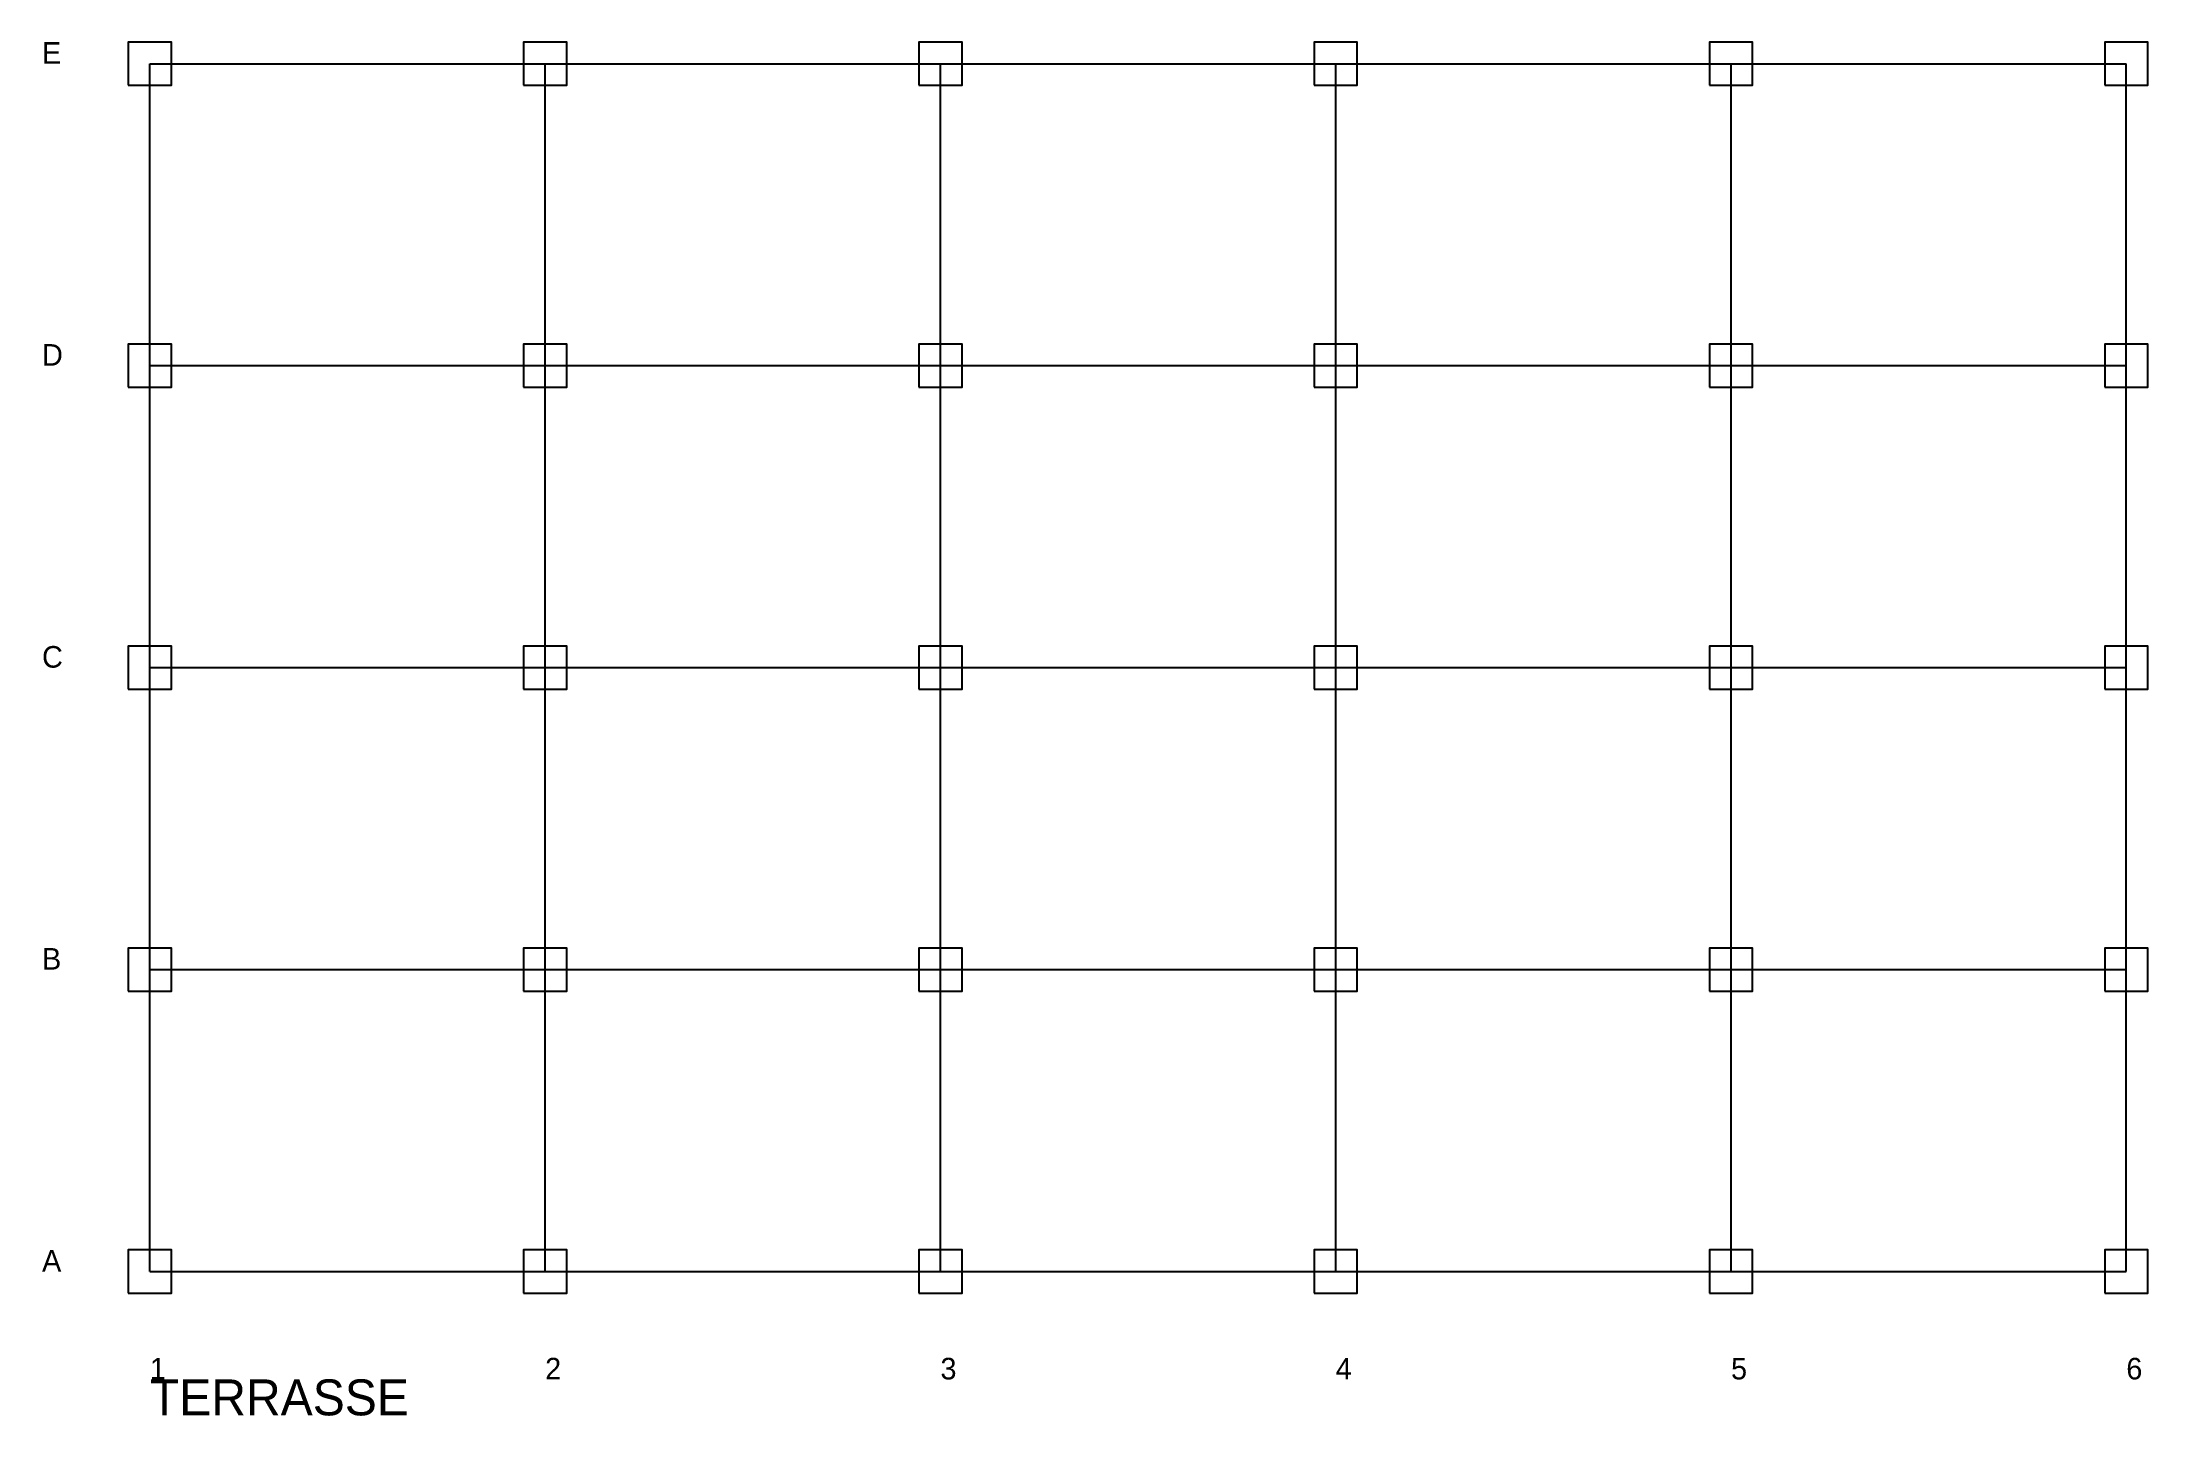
# Model space of a CAD drawing. Header units: metres. Extents: x -1499 to 27800, y -2007 to 303300.
# Drawn here: x -1499 to 27800, y 284193 to 303300 of the extents above; entities that cross this region are included whole.
import ezdxf

# ---------------------------------------------------------------- set-up
doc = ezdxf.new("R2010")
doc.units = ezdxf.units.M
for name, color, linetype in [('LEVEL_LABELS', 3, 'Continuous'), ('STR_AXES', 8, 'Continuous'), ('STR_LABELS', 2, 'Continuous'), ('STR_POTEAUX', 7, 'Continuous')]:
    doc.layers.add(name, color=color, linetype=linetype)

msp = doc.modelspace()

# ---------------------------------------------------------------- texts
at = {"layer": 'LEVEL_LABELS'}
msp.add_text('TERRASSE', height=500, dxfattribs=at).set_placement((0, 284200))
at = {"layer": 'STR_LABELS'}
for s, p in [('E', (-1500, 303000)), ('D', (-1500, 298800)), ('C', (-1500, 294600)), ('B', (-1500, 290400)), ('A', (-1500, 286200)), ('1', (0, 284700)), ('2', (5500, 284700)), ('3', (11000, 284700)), ('4', (16500, 284700)), ('5', (22000, 284700)), ('6', (27500, 284700))]:
    msp.add_text(s, height=300, dxfattribs=at).set_placement(p)

# ---------------------------------------------------------------- linework, layer by layer
at = {"layer": 'STR_AXES'}
for p, q in [((0, 286200), (0, 303000)), ((0, 303000), (27500, 303000)), ((5500, 286200), (5500, 303000)), ((11000, 286200), (11000, 303000)), ((16500, 286200), (16500, 303000)), ((22000, 286200), (22000, 303000)), ((27500, 286200), (27500, 303000)), ((0, 298800), (27500, 298800)), ((0, 294600), (27500, 294600)), ((0, 290400), (27500, 290400)), ((0, 286200), (27500, 286200))]:
    msp.add_line(p, q, dxfattribs=at)
at = {"layer": 'STR_POTEAUX'}
for points in [[(-300, 302700), (300, 302700), (300, 303300), (-300, 303300)], [(5200, 302700), (5800, 302700), (5800, 303300), (5200, 303300)], [(10700, 302700), (11300, 302700), (11300, 303300), (10700, 303300)], [(16200, 302700), (16800, 302700), (16800, 303300), (16200, 303300)], [(21700, 302700), (22300, 302700), (22300, 303300), (21700, 303300)], [(27200, 302700), (27800, 302700), (27800, 303300), (27200, 303300)], [(-300, 298500), (300, 298500), (300, 299100), (-300, 299100)], [(5200, 298500), (5800, 298500), (5800, 299100), (5200, 299100)], [(10700, 298500), (11300, 298500), (11300, 299100), (10700, 299100)], [(16200, 298500), (16800, 298500), (16800, 299100), (16200, 299100)], [(21700, 298500), (22300, 298500), (22300, 299100), (21700, 299100)], [(27200, 298500), (27800, 298500), (27800, 299100), (27200, 299100)], [(-300, 294300), (300, 294300), (300, 294900), (-300, 294900)], [(5200, 294300), (5800, 294300), (5800, 294900), (5200, 294900)], [(10700, 294300), (11300, 294300), (11300, 294900), (10700, 294900)], [(16200, 294300), (16800, 294300), (16800, 294900), (16200, 294900)], [(21700, 294300), (22300, 294300), (22300, 294900), (21700, 294900)], [(27200, 294300), (27800, 294300), (27800, 294900), (27200, 294900)], [(-300, 290100), (300, 290100), (300, 290700), (-300, 290700)], [(5200, 290100), (5800, 290100), (5800, 290700), (5200, 290700)], [(10700, 290100), (11300, 290100), (11300, 290700), (10700, 290700)], [(16200, 290100), (16800, 290100), (16800, 290700), (16200, 290700)], [(21700, 290100), (22300, 290100), (22300, 290700), (21700, 290700)], [(27200, 290100), (27800, 290100), (27800, 290700), (27200, 290700)], [(-300, 285900), (300, 285900), (300, 286500), (-300, 286500)], [(5200, 285900), (5800, 285900), (5800, 286500), (5200, 286500)], [(10700, 285900), (11300, 285900), (11300, 286500), (10700, 286500)], [(16200, 285900), (16800, 285900), (16800, 286500), (16200, 286500)], [(21700, 285900), (22300, 285900), (22300, 286500), (21700, 286500)], [(27200, 285900), (27800, 285900), (27800, 286500), (27200, 286500)]]:
    msp.add_lwpolyline(points, close=True, dxfattribs=at)

msp.set_redraw_order([(e.dxf.handle, doc.entitydb.next_handle()) for e in msp.query("TEXT MTEXT ATTDEF DIMENSION ARC_DIMENSION")])  # texts and dimensions are drawn at this point

doc.saveas('drawing.dxf')
